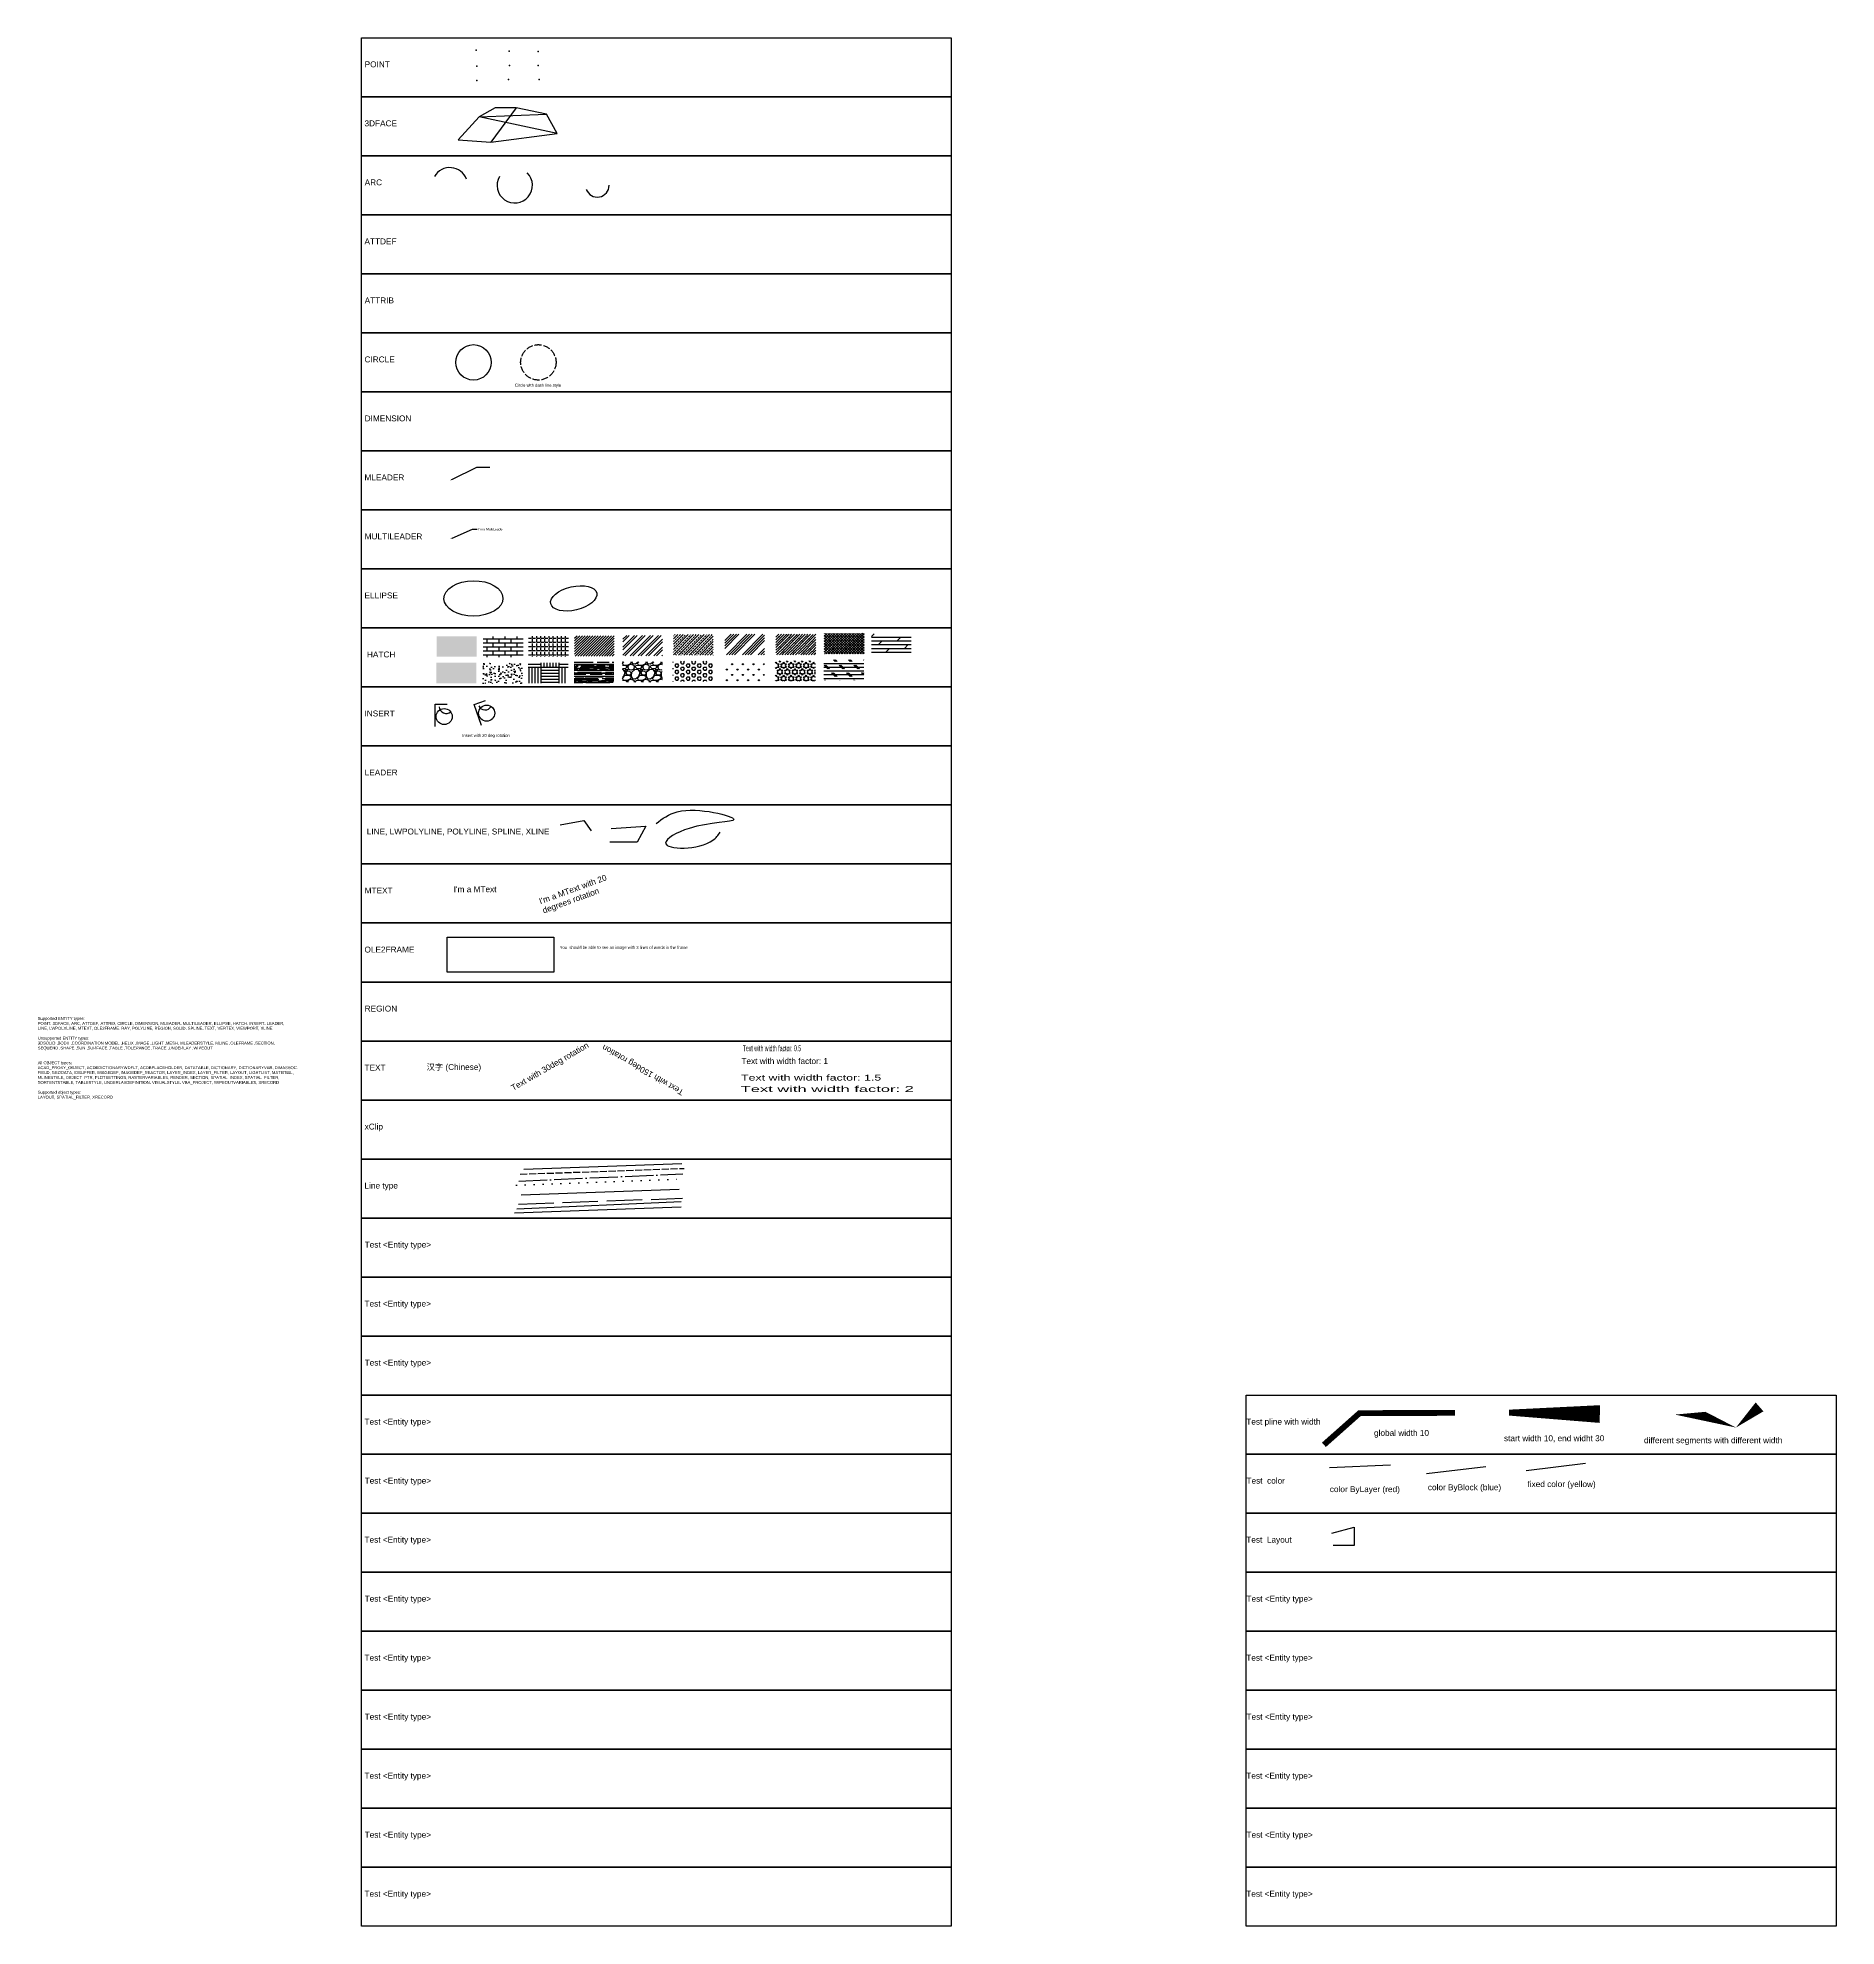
# Model space of a CAD drawing. Header units: millimetres. Extents: x -549 to 2500, y 0 to 3200.
import ezdxf
from ezdxf import colors
from ezdxf.entities.mleader import LeaderData, LeaderLine
from ezdxf.math import Vec2, Vec3

# ---------------------------------------------------------------- set-up
doc = ezdxf.new("R2010")
doc.units = ezdxf.units.MM
for name, pattern in [('ACAD_ISO02W100', [15, 12, -3]), ('ACAD_ISO04W100', [30, 24, -3, 0, -3]), ('ACAD_ISO07W100', [3, 0, -3])]:
    doc.linetypes.add(name, pattern=pattern)
for name, color, linetype in [('Layer_3DFACE', 7, 'Continuous'), ('Layer_ARC', 7, 'Continuous'), ('Layer_CIRCLE', 7, 'Continuous'), ('Layer_ELLIPSE', 7, 'Continuous'), ('Layer_HATCH', 7, 'Continuous'), ('Layer_INSERT', 7, 'Continuous'), ('Layer_layout', 7, 'Continuous'), ('Layer_LEADER', 7, 'Continuous'), ('Layer_LINE', 7, 'Continuous'), ('Layer_MLEADER', 7, 'Continuous'), ('Layer_MTEXT', 7, 'Continuous'), ('Layer_OLE2FRAME', 7, 'Continuous'), ('Layer_pline_width', 7, 'Continuous'), ('Layer_POINT', 7, 'Continuous'), ('Layer_test_color', 1, 'Continuous'), ('Layer_TEXT', 7, 'Continuous')]:
    doc.layers.add(name, color=color, linetype=linetype)
doc.styles.get("Standard").update_dxf_attribs({"font": 'arial.ttf'})
doc.linetypes.add('BATTING', pattern='A,0.00254,-2.54,[134,ltypeshp.shx,S=2.54,R=0,X=-2.54,Y=0],-5.08,[134,ltypeshp.shx,S=2.54,R=180,X=2.54,Y=0],-2.54', length=10.16254)

# ---------------------------------------------------------------- blocks, each defined once
blk = doc.blocks.new('TestColorByBlock')
at = {"layer": 'Layer_test_color', "color": 0}
blk.add_line((1777.2, 767), (1877.8, 778.9), dxfattribs=at)
blk.add_text('color ByBlock (blue)', height=10, dxfattribs=at).set_placement((1779.6, 738.8))
blk = doc.blocks.new('Block01')
at = {"layer": 'Layer_INSERT'}
for p, q in [((4.9, 2.9), (5.3, 40.7)), ((5.3, 40.7), (25.7, 40.7))]:
    blk.add_line(p, q, dxfattribs=at)
blk.add_circle((20.4, 19.8), 13.6, dxfattribs=at)
blk.add_arc((23.7, 36.8), 11.7, 183.4324, 311.207, dxfattribs=at)

msp = doc.modelspace()

# ---------------------------------------------------------------- hatches: boundary and pattern name
at = {"layer": 'Layer_HATCH'}
h = msp.add_hatch(color=256, dxfattribs=at)
h.dxf.hatch_style = 1
h.paths.add_polyline_path([(195.2, 2185.7), (127.7, 2185.7), (127.7, 2151.1), (195.2, 2151.1)])
h = msp.add_hatch(dxfattribs=at)
h.set_pattern_fill('AR-BRSTD', color=1, scale=0.1)
h.paths.add_polyline_path([(274, 2185.2), (206.5, 2185.2), (206.5, 2150.5), (274, 2150.5)])
h = msp.add_hatch(dxfattribs=at)
h.set_pattern_fill('ANGLE', color=256)
h.set_pattern_definition([(0, (136.611, 24.211), (0, 6.985), [5.08, -1.905]), (90, (136.611, 24.211), (-6.985, 4e-16), [5.08, -1.905])])
h.paths.add_polyline_path([(350.9, 2185.9), (283.4, 2185.9), (283.4, 2151.3), (350.9, 2151.3)])
h = msp.add_hatch(dxfattribs=at)
h.set_pattern_fill('ANSI31', color=256)
h.set_pattern_definition([(45, (-19.0812, 23.9895), (-2.245064, 2.245064), [])])
h.paths.add_polyline_path([(428.7, 2186.8), (361.2, 2186.8), (361.2, 2152.2), (428.7, 2152.2)])
h = msp.add_hatch(dxfattribs=at)
h.set_pattern_fill('ANSI32', color=256)
h.paths.add_polyline_path([(510.7, 2187.4), (443.2, 2187.4), (443.2, 2152.8), (510.7, 2152.8)])
h = msp.add_hatch(dxfattribs=at)
h.set_pattern_fill('ANSI33', color=256)
h.paths.add_polyline_path([(596.4, 2188.6), (528.9, 2188.6), (528.9, 2154), (596.4, 2154)])
h = msp.add_hatch(dxfattribs=at)
h.set_pattern_fill('ANSI34', color=256)
h.paths.add_polyline_path([(683.4, 2189.2), (615.9, 2189.2), (615.9, 2154.6), (683.4, 2154.6)])
h = msp.add_hatch(dxfattribs=at)
h.set_pattern_fill('ANSI35', color=256)
h.paths.add_polyline_path([(770.3, 2189.2), (702.8, 2189.2), (702.8, 2154.6), (770.3, 2154.6)])
h = msp.add_hatch(dxfattribs=at)
h.set_pattern_fill('ANSI37', color=256)
h.paths.add_polyline_path([(852.2, 2190.7), (784.7, 2190.7), (784.7, 2156.1), (852.2, 2156.1)])
h = msp.add_hatch(dxfattribs=at)
h.set_pattern_fill('DOLMIT', color=256)
h.paths.add_polyline_path([(932.2, 2190.1), (864.7, 2190.1), (864.7, 2155.5), (932.2, 2155.5)])
h = msp.add_hatch(dxfattribs=at)
h.set_pattern_fill('GRASS', color=256, scale=0.5)
h.paths.add_polyline_path([(682.8, 2144.4), (615.3, 2144.4), (615.3, 2109.8), (682.8, 2109.8)])
h = msp.add_hatch(dxfattribs=at)
h.set_pattern_fill('STARS', color=256)
h.paths.add_polyline_path([(769.7, 2144.4), (702.2, 2144.4), (702.2, 2109.8), (769.7, 2109.8)])
h = msp.add_hatch(dxfattribs=at)
h.set_pattern_fill('CORK', color=256, scale=2)
h.set_pattern_definition([(0, (0, 0), (0, 6.35), []), (135, (3.175, -3.175), (-12.7, -12.7), [8.98026, -8.98026]), (135, (4.763, -3.175), (-12.7, -12.7), [8.98026, -8.98026]), (135, (6.35, -3.175), (-12.7, -12.7), [8.98026, -8.98026])])
h.paths.add_polyline_path([(851.6, 2145.9), (784.1, 2145.9), (784.1, 2111.3), (851.6, 2111.3)])
at = {"layer": 'Layer_HATCH', "true_color": 0xed1f24}
h = msp.add_hatch(color=240, dxfattribs=at)
h.dxf.hatch_style = 1
h.paths.add_polyline_path([(194.7, 2140.9), (127.2, 2140.9), (127.2, 2106.3), (194.7, 2106.3)])
at = {"layer": 'Layer_HATCH'}
h = msp.add_hatch(dxfattribs=at)
h.set_pattern_fill('AR-CONC', color=1, scale=0.1)
h.paths.add_polyline_path([(273.4, 2140.4), (205.9, 2140.4), (205.9, 2105.7), (273.4, 2105.7)])
h = msp.add_hatch(dxfattribs=at)
h.set_pattern_fill('AR-PARQ1', color=256, scale=0.1)
h.paths.add_polyline_path([(350.4, 2141.1), (282.9, 2141.1), (282.9, 2106.5), (350.4, 2106.5)])
h = msp.add_hatch(dxfattribs=at)
h.set_pattern_fill('AR-RROOF', color=256, scale=0.2)
h.paths.add_polyline_path([(428.1, 2142), (360.6, 2142), (360.6, 2107.4), (428.1, 2107.4)])
h = msp.add_hatch(dxfattribs=at)
h.set_pattern_fill('GRAVEL', color=256)
h.paths.add_polyline_path([(510.1, 2142.6), (442.6, 2142.6), (442.6, 2107.9), (510.1, 2107.9)])
h = msp.add_hatch(dxfattribs=at)
h.set_pattern_fill('HEX', color=256)
h.paths.add_polyline_path([(595.8, 2143.8), (528.3, 2143.8), (528.3, 2109.2), (595.8, 2109.2)])

# ---------------------------------------------------------------- linework, layer by layer
at = {"layer": 'Layer_3DFACE'}
for points in [[(314, 3070.6), (262.3, 3081.2), (226.6, 3081.2), (199.9, 3066.1)], [(219.5, 3023.3), (331.8, 3037.6), (314, 3070.6), (262.3, 3081.2)], [(199.9, 3066.1), (164.2, 3026.9), (219.5, 3023.3), (331.8, 3037.6)]]:
    msp.add_3dface(points, dxfattribs=at)
at = {"layer": 'Layer_ARC'}
for centre, radius, start, end in [((150, 2950), 30, 20, 150), ((260, 2950), 30, 150, 45), ((400, 2950), 20, 200, 0)]:
    msp.add_arc(centre, radius, start, end, dxfattribs=at)
at = {"layer": 'Layer_CIRCLE'}
msp.add_circle((190, 2650), 30, dxfattribs=at)
at = {"layer": 'Layer_CIRCLE', "linetype": 'ACAD_ISO02W100'}
msp.add_circle((300, 2650), 30, dxfattribs=at)
at = {"layer": 'Layer_ELLIPSE'}
for centre, major_axis, ratio in [((190, 2250), (-50, -0.5), 0.6), ((360, 2250), (-39, -9.1), 0.5)]:
    msp.add_ellipse(centre, major_axis=major_axis, ratio=ratio, dxfattribs=at)
at = {"layer": 'Layer_layout'}
for p, q in [((1645, 665.8), (1683.1, 676.3)), ((1683.1, 676.3), (1683.1, 644.9)), ((1683.1, 644.9), (1647.4, 644.9))]:
    msp.add_line(p, q, dxfattribs=at)
at = {"layer": 'Layer_LINE'}
for p, q in [((336.8, 1866.5), (377.2, 1873.6)), ((377.2, 1873.6), (389.8, 1856.1)), ((275.5, 1283.1), (543.3, 1292.7))]:
    msp.add_line(p, q, dxfattribs=at)
at = {"layer": 'Layer_LINE', "linetype": 'ACAD_ISO02W100'}
msp.add_line((269.2, 1274.3), (547.3, 1284.2), dxfattribs=at)
at = {"layer": 'Layer_LINE', "linetype": 'ACAD_ISO07W100', "ltscale": 5}
msp.add_line((262.8, 1256), (545, 1266.1), dxfattribs=at)
at = {"layer": 'Layer_LINE', "linetype": 'ACAD_ISO04W100', "ltscale": 2}
msp.add_line((266.9, 1262.7), (545, 1274.8), dxfattribs=at)
at = {"layer": 'Layer_LINE', "linetype": 'BATTING'}
msp.add_line((271, 1239.3), (538.8, 1248.9), dxfattribs=at)
at = {"layer": 'Layer_LINE', "color": 1}
for p, q in [((259.8, 1209.1), (541.9, 1219.2)), ((263.8, 1215.7), (541.9, 1227.8))]:
    msp.add_line(p, q, dxfattribs=at)
at = {"layer": 'Layer_LINE', "color": 1, "linetype": 'ACAD_ISO02W100', "ltscale": 5}
msp.add_line((266.1, 1223.7), (544.2, 1233.6), dxfattribs=at)
at = {"layer": 'Layer_LINE'}
msp.add_lwpolyline([(423.4, 1860), (482.2, 1864.2), (467.7, 1837.1), (421.1, 1837.1)], dxfattribs=at)
msp.add_spline([(499.9, 1868.6), (535.5, 1888.4), (631.5, 1875.2), (555.4, 1860.3), (515.7, 1835.5), (595.9, 1840.4), (608.3, 1853.7)], degree=3, dxfattribs=at)
at = {"layer": 'Layer_OLE2FRAME'}
msp.add_lwpolyline([(145.6, 1676), (326.5, 1676), (326.5, 1616.9), (145.2, 1616.9)], close=True, dxfattribs=at)
at = {"layer": 'Layer_pline_width', "const_width": 10}
msp.add_lwpolyline([(1631.6, 815.8), (1691.9, 869.3), (1853.6, 870)], dxfattribs=at)
at = {"layer": 'Layer_pline_width'}
for points in [[(1945.4, 870.3, 10, 30, 0), (2099.3, 867.9, 30, 30, 0)], [(2150, 860, 0, 0, 0), (2260, 870, 20, 0, 0), (2330, 845, 0, 20, 0), (2370, 880, 0, 0, 0)]]:
    msp.add_lwpolyline(points, format="xyseb", dxfattribs=at)
at = {"layer": 'Layer_POINT'}
for points in [[(0, 3200), (1000, 3200), (1000, 3100), (0, 3100), (0, 3200)], [(0, 3100), (1000, 3100), (1000, 3000), (0, 3000), (0, 3100)], [(0, 3000), (1000, 3000), (1000, 2900), (0, 2900), (0, 3000)], [(0, 2900), (1000, 2900), (1000, 2800), (0, 2800), (0, 2900)], [(0, 2800), (1000, 2800), (1000, 2700), (0, 2700), (0, 2800)], [(0, 2700), (1000, 2700), (1000, 2600), (0, 2600), (0, 2700)], [(0, 2600), (1000, 2600), (1000, 2500), (0, 2500), (0, 2600)], [(0, 2500), (1000, 2500), (1000, 2400), (0, 2400), (0, 2500)], [(0, 2400), (1000, 2400), (1000, 2300), (0, 2300), (0, 2400)], [(0, 2300), (1000, 2300), (1000, 2200), (0, 2200), (0, 2300)], [(0, 2200), (1000, 2200), (1000, 2100), (0, 2100), (0, 2200)], [(0, 2100), (1000, 2100), (1000, 2000), (0, 2000), (0, 2100)], [(0, 2000), (1000, 2000), (1000, 1900), (0, 1900), (0, 2000)], [(0, 1900), (1000, 1900), (1000, 1800), (0, 1800), (0, 1900)], [(0, 1800), (1000, 1800), (1000, 1700), (0, 1700), (0, 1800)], [(0, 1700), (1000, 1700), (1000, 1600), (0, 1600), (0, 1700)], [(0, 1600), (1000, 1600), (1000, 1500), (0, 1500), (0, 1600)], [(0, 1500), (1000, 1500), (1000, 1400), (0, 1400), (0, 1500)], [(0, 1400), (1000, 1400), (1000, 1300), (0, 1300), (0, 1400)], [(0, 1300), (1000, 1300), (1000, 1200), (0, 1200), (0, 1300)], [(0, 1200), (1000, 1200), (1000, 1100), (0, 1100), (0, 1200)], [(0, 1100), (1000, 1100), (1000, 1000), (0, 1000), (0, 1100)], [(0, 1000), (1000, 1000), (1000, 900), (0, 900), (0, 1000)], [(0, 900), (1000, 900), (1000, 800), (0, 800), (0, 900)], [(1500, 900), (2500, 900), (2500, 800), (1500, 800), (1500, 900)], [(0, 800), (1000, 800), (1000, 700), (0, 700), (0, 800)], [(1500, 800), (2500, 800), (2500, 700), (1500, 700), (1500, 800)], [(0, 700), (1000, 700), (1000, 600), (0, 600), (0, 700)], [(1500, 700), (2500, 700), (2500, 600), (1500, 600), (1500, 700)], [(0, 600), (1000, 600), (1000, 500), (0, 500), (0, 600)], [(1500, 600), (2500, 600), (2500, 500), (1500, 500), (1500, 600)], [(0, 500), (1000, 500), (1000, 400), (0, 400), (0, 500)], [(1500, 500), (2500, 500), (2500, 400), (1500, 400), (1500, 500)], [(0, 400), (1000, 400), (1000, 300), (0, 300), (0, 400)], [(1500, 400), (2500, 400), (2500, 300), (1500, 300), (1500, 400)], [(0, 300), (1000, 300), (1000, 200), (0, 200), (0, 300)], [(1500, 300), (2500, 300), (2500, 200), (1500, 200), (1500, 300)], [(0, 200), (1000, 200), (1000, 100), (0, 100), (0, 200)], [(1500, 200), (2500, 200), (2500, 100), (1500, 100), (1500, 200)], [(0, 100), (1000, 100), (1000, 0), (0, 0), (0, 100)], [(1500, 100), (2500, 100), (2500, 0), (1500, 0), (1500, 100)]]:
    msp.add_lwpolyline(points, dxfattribs=at)
for p in [(194.4, 3179.1), (250.7, 3177.1), (195.6, 3152), (251, 3153), (195.8, 3127.5), (249.4, 3129.4)]:
    msp.add_point(p, dxfattribs=at)
at = {"layer": 'Layer_POINT', "color": 1}
for p in [(299.6, 3176.7), (299.5, 3152.8), (301.2, 3129.1)]:
    msp.add_point(p, dxfattribs=at)
at = {"layer": 'Layer_test_color'}
msp.add_line((1640.8, 777.3), (1744.5, 782.1), dxfattribs=at)
at = {"layer": 'Layer_test_color', "color": 2}
msp.add_line((1974.2, 772.4), (2074.8, 784.4), dxfattribs=at)

# ---------------------------------------------------------------- block references
at = {"layer": 'Layer_INSERT'}
msp.add_blockref('Block01', (120, 2030), dxfattribs=at)
at = {"layer": 'Layer_INSERT', "rotation": 20}
msp.add_blockref('Block01', (200, 2030), dxfattribs=at)
at = {"layer": 'Layer_test_color', "color": 5}
msp.add_blockref('TestColorByBlock', (28.2, 0), dxfattribs=at)

# ---------------------------------------------------------------- texts
for s, p in [('POINT', (5.6, 3150)), ('3DFACE', (5.3, 3050)), ('ARC', (5.6, 2950)), ('ATTDEF', (5.3, 2850)), ('ATTRIB', (5.6, 2750)), ('CIRCLE', (5.3, 2650)), ('DIMENSION', (5.6, 2550)), ('MLEADER', (5.3, 2450)), ('MULTILEADER', (5.6, 2350)), ('ELLIPSE', (5.3, 2250)), (' HATCH', (5.6, 2150)), ('INSERT', (5.3, 2050)), ('LEADER', (5.6, 1950)), ('MTEXT', (5.6, 1750)), ('OLE2FRAME', (5.3, 1650)), ('REGION', (5.6, 1550)), ('TEXT', (5.3, 1450)), ('xClip ', (5.6, 1350)), ('Line type', (5.3, 1250)), ('Test <Entity type>', (5.6, 1150)), ('Test <Entity type>', (5.3, 1050)), ('Test <Entity type>', (5.6, 950)), ('Test <Entity type>', (5.3, 850)), ('Test <Entity type>', (5.6, 750)), ('Test <Entity type>', (5.3, 650)), ('Test <Entity type>', (5.6, 550)), ('Test <Entity type>', (5.3, 450)), ('Test <Entity type>', (5.6, 350)), ('Test <Entity type>', (5.3, 250)), ('Test <Entity type>', (5.6, 150)), ('Test <Entity type>', (5.3, 50))]:
    msp.add_text(s, height=10).set_placement(p)
at = {"insert": (-548.5, 1540.7), "char_height": 5, "width": 553.082, "attachment_point": 1}
msp.add_mtext('Supported ENTITY types: \\PPOINT, 3DFACE, ARC, ATTDEF, ATTRIB, CIRCLE, DIMENSION, MLEADER, MULTILEADER, ELLIPSE, HATCH, INSERT, LEADER, \\PLINE, LWPOLYLINE, MTEXT, OLE2FRAME, RAY, POLYLINE, REGION, SOLID, SPLINE, TEXT, VERTEX, VIEWPORT, XLINE\\P\\PUnsupported ENTITY types:\\P3DSOLID ,BODY ,COORDINATION MODEL ,HELIX ,IMAGE ,LIGHT ,MESH, MLEADERSTYLE, MLINE ,OLEFRAME ,SECTION, \\PSEQUEND ,SHAPE ,SUN ,SURFACE ,TABLE ,TOLERANCE ,TRACE ,UNDERLAY ,WIPEOUT\\P\\P\\PAll OBJECT types:\\PACAD_PROXY_OBJECT, ACDBDICTIONARYWDFLT, ACDBPLACEHOLDER, DATATABLE, DICTIONARY, DICTIONARYVAR, DIMASSOC, \\PFIELD, GEODATA, IDBUFFER, IMAGEDEF, IMAGEDEF_REACTOR, LAYER_INDEX, LAYER_FILTER, LAYOUT, LIGHTLIST, MATERIAL, \\PMLINESTYLE, OBJECT_PTR, PLOTSETTINGS, RASTERVARIABLES, RENDER, SECTION, SPATIAL_INDEX, SPATIAL_FILTER, \\PSORTENTSTABLE, TABLESTYLE, UNDERLAYDEFINITION, VISUALSTYLE, VBA_PROJECT, WIPEOUTVARIABLES, XRECORD\\P\\PSupported object types:\\PLAYOUT, SPATIAL_FILTER, XRECORD', dxfattribs=at)
at = {"layer": 'Layer_layout'}
for s, p in [('Circle with dash line style', (260.2, 2608.8)), ('Insert with 20 deg rotation', (171.1, 2015.3))]:
    msp.add_text(s, height=5, dxfattribs=at).set_placement(p)
at = {"layer": 'Layer_MTEXT', "insert": (156.5, 1762.2), "char_height": 10, "attachment_point": 1}
msp.add_mtext_dynamic_manual_height_columns("I'm a MText", width=132.57, gutter_width=12.5, heights=[0], dxfattribs=at)
at = {"layer": 'Layer_MTEXT', "insert": (300.1, 1741.1), "char_height": 10, "attachment_point": 1, "rotation": 20}
msp.add_mtext_dynamic_manual_height_columns("I'm a MText with 20 degrees rotation", width=168.599, gutter_width=12.5, heights=[0], dxfattribs=at)
at = {"layer": 'Layer_OLE2FRAME'}
msp.add_text('You  should be able to see an image with 3 lines of words in the frame', height=5, dxfattribs=at).set_placement((336.2, 1656.2))
at = {"layer": 'Layer_pline_width'}
for s, p in [('global width 10', (1716.5, 830.9)), ('start width 10, end widht 30', (1936.8, 821.9)), ('different segments with different width', (2174.1, 818.5))]:
    msp.add_text(s, height=10, dxfattribs=at).set_placement(p)
at = {"layer": 'Layer_POINT'}
for s, p in [('LINE, LWPOLYLINE, POLYLINE, SPLINE, XLINE', (9.1, 1850)), ('Test pline with width', (1500, 850)), ('Test  color', (1500.3, 750)), ('Test  Layout', (1500, 650)), ('Test <Entity type>', (1500.3, 550)), ('Test <Entity type>', (1500, 450)), ('Test <Entity type>', (1500.3, 350)), ('Test <Entity type>', (1500, 250)), ('Test <Entity type>', (1500.3, 150)), ('Test <Entity type>', (1500, 50))]:
    msp.add_text(s, height=10, dxfattribs=at).set_placement(p)
at = {"layer": 'Layer_test_color'}
msp.add_text('color ByLayer (red)', height=10, dxfattribs=at).set_placement((1641.6, 735.6))
at = {"layer": 'Layer_test_color', "color": 2}
msp.add_text('fixed color (yellow)', height=10, dxfattribs=at).set_placement((1976.6, 744.2))
at = {"layer": 'Layer_TEXT'}
for s, rotation, p in [('Text with 30deg rotation', 30, (257.4, 1415.4)), ('Text with 150deg rotation', 150, (547.5, 1416))]:
    msp.add_text(s, height=10, rotation=rotation, dxfattribs=at).set_placement(p)
for s, width, p in [('Text with width factor: 0.5', 0.5, (646.5, 1482.7)), ('Text with width factor: 1.5', 1.5, (643.6, 1433)), ('Text with width factor: 2', 2, (643, 1413.7))]:
    msp.add_text(s, height=10, dxfattribs=dict(at, width=width)).set_placement(p)
for s, p in [('汉字 (Chinese)', (110.6, 1450.9)), ('Text with width factor: 1', (644.2, 1461))]:
    msp.add_text(s, height=10, dxfattribs=at).set_placement(p)

# ---------------------------------------------------------------- leaders
at = {"layer": 'Layer_LEADER', "color": 0}
ml = msp.add_multileader_mtext('Standard', dxfattribs=at)
ml.set_content('')
ml.set_leader_properties()
ml.build(insert=Vec2(0, 0))
ctx = ml.context
ctx.base_point, ctx.plane_origin = Vec3(217.5, 2472.2), Vec3(150, 2450)
notes = []
notes.append((ctx, [(0, (1, 1, 0), (195.8, 2472.2), (1, 0), 21.7, [(0, [(150, 2450)], 0, [])])]))
ctx.mtext.insert, ctx.mtext.flow_direction = Vec3(219.5, 2474.2), 5
at = {"layer": 'Layer_MLEADER', "color": 0}
ml = msp.add_multileader_mtext('Standard', dxfattribs=at)
ml.set_content("I'm a MultiLeader")
ml.set_leader_properties()
ml.build(insert=Vec2(0, 0))
ctx = ml.context
ctx.base_point, ctx.plane_origin = Vec3(196.1, 2367.3), Vec3(150, 2300)
notes.append((ctx, [(0, (1, 1, 0), (188.1, 2367.3), (1, 0), 8, [(0, [(150, 2350.4)], 0, [])])]))
ctx.mtext.insert, ctx.mtext.flow_direction = Vec3(198.1, 2369.3), 5
for ctx, leaders in notes:
    for number, flags, end, landing, length, lines in leaders:
        leader = LeaderData()
        leader.index, (leader.has_last_leader_line, leader.has_dogleg_vector, leader.attachment_direction) = number, flags
        leader.last_leader_point, leader.dogleg_vector, leader.dogleg_length = Vec3(end), Vec3(landing), length
        for number, points, colour, breaks in lines:
            line = LeaderLine()
            line.index, line.vertices, line.color, line.breaks = number, Vec3.list(points), colors.encode_raw_color(colour), breaks
            leader.lines.append(line)
        ctx.leaders.append(leader)

doc.saveas('drawing.dxf')
